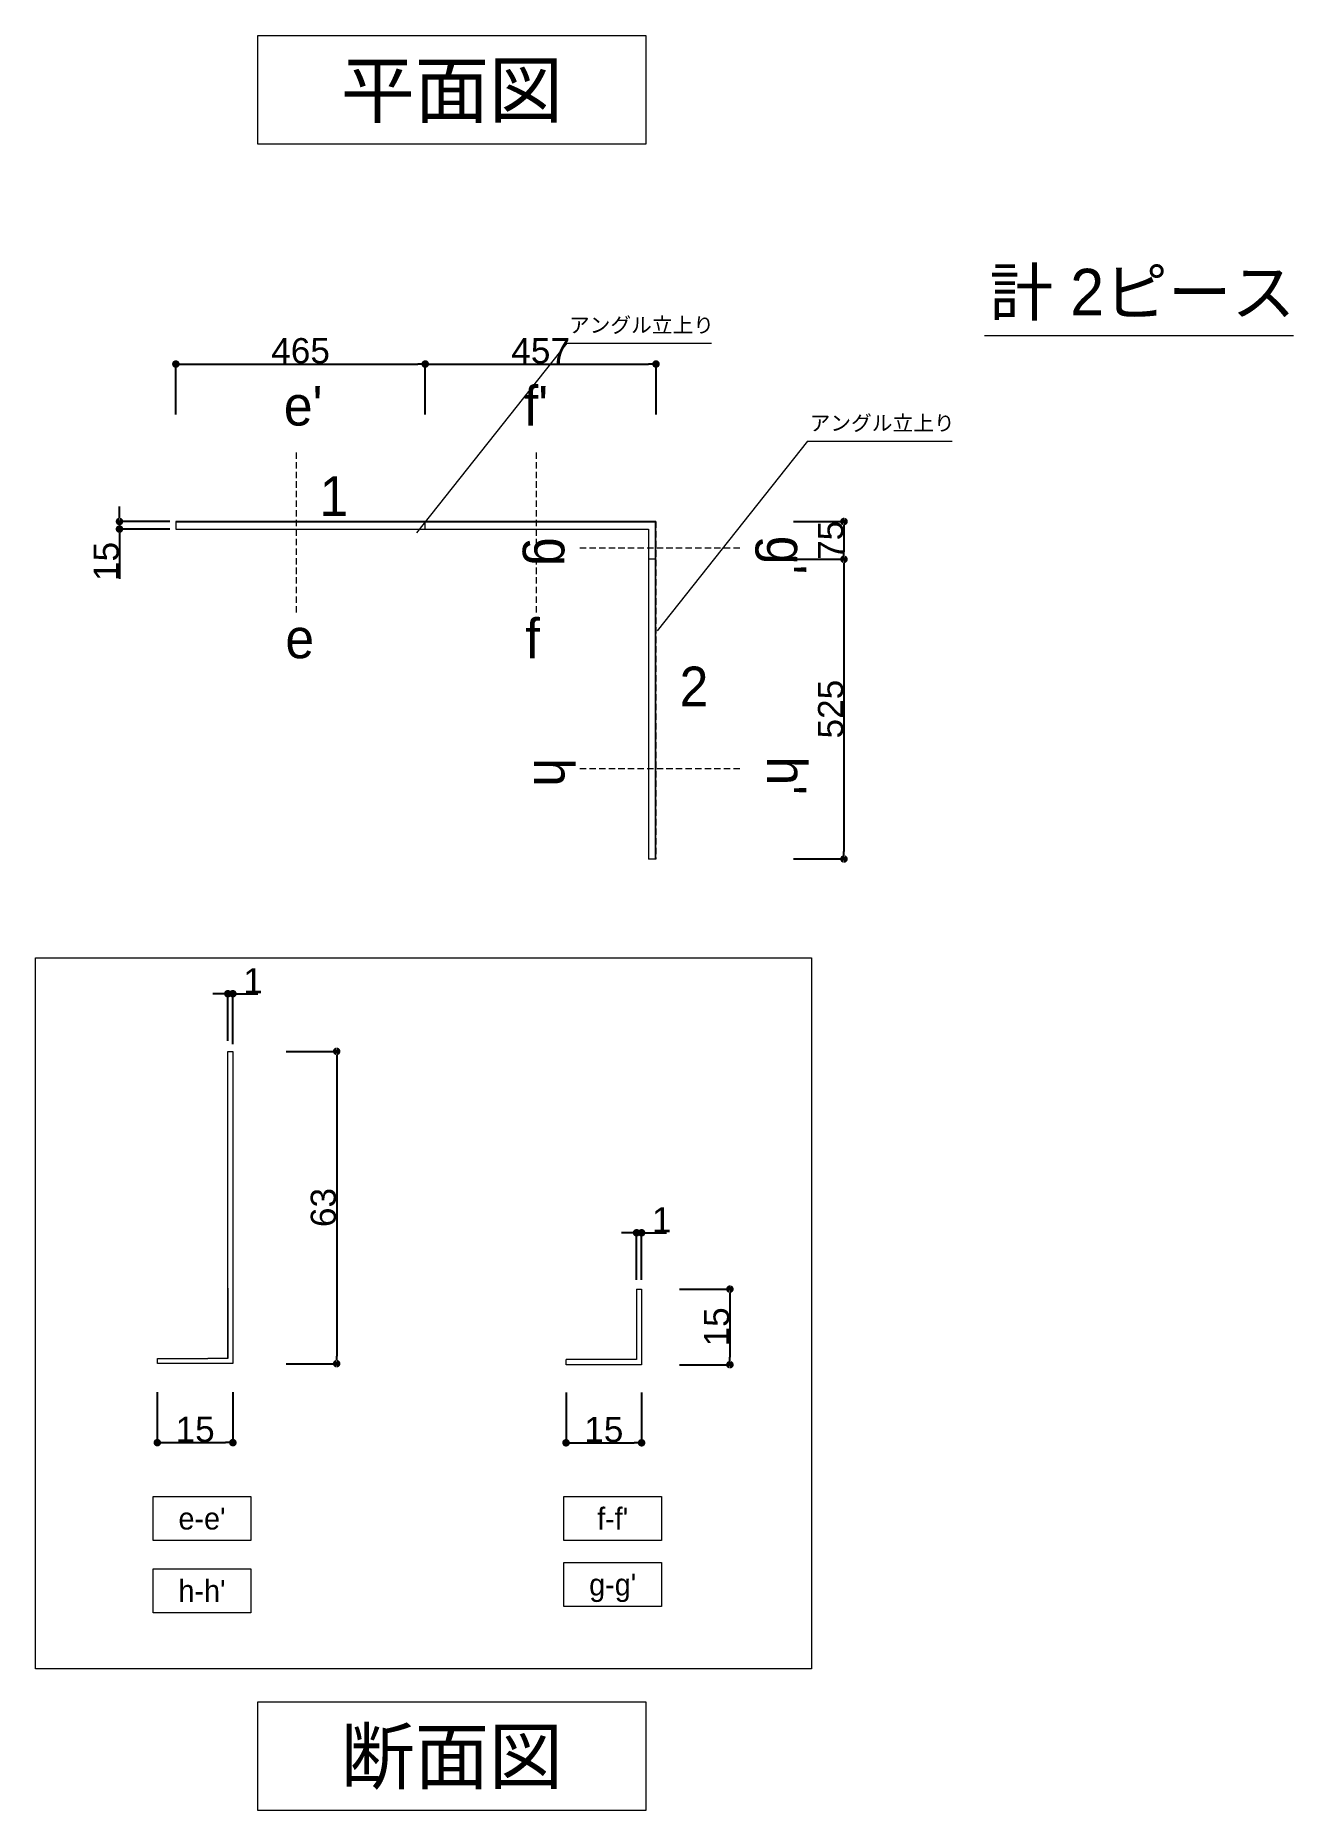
# Model space of a CAD drawing. Header units: millimetres. Extents: x 0 to 1313252738, y -131 to 560100888.
# Drawn here: x 1313127964 to 1313130461, y 560029956 to 560033480 of the extents above; entities that cross this region are included whole.
import ezdxf

# ---------------------------------------------------------------- set-up
doc = ezdxf.new("R2010")
doc.units = ezdxf.units.MM
doc.linetypes.add('DASHED', pattern=[19.05, 12.7, -6.35])
doc.layers.get('0').update_dxf_attribs({"lineweight": 0})
for name, color, linetype, lineweight in [('0001外周ライン', 7, 'Continuous', 9), ('TOS_M1', 7, 'Continuous', 9), ('家具', 7, 'Continuous', 0)]:
    doc.layers.add(name, color=color, linetype=linetype, lineweight=lineweight)
doc.styles.add('onnjuku', font='arial.ttf')
doc.dimstyles.new('onnjuku', dxfattribs={"dimtxt": 100, "dimasz": 30, "dimexe": 1.25, "dimexo": 0.625, "dimtad": 1, "dimdec": 0, "dimtxsty": 'onnjuku', "dimblk": 'DOT', "dimcen": 2.5, "dimadec": 0, "dimazin": 0, "dimtfac": 1, "dimtdec": 0, "dimtmove": 0, "dimatfit": 3, "dimfxl": 500, "dimfxlon": 1, "dimarcsym": 0})

msp = doc.modelspace()

# ---------------------------------------------------------------- texts
at = {"layer": '家具', "attachment_point": 5, "style": 'onnjuku', "bg_fill": 16, "box_fill_scale": 1.5, "bg_fill_color": 256, "bg_fill_transparency": 0}
for s, width, gutter_width, heights, insert, char_height in [('{\\fMS PGothic|b0|i0|c128|p50;平面図}', 662.80105, 539.349, [142.805], (1313128789.986, 560033366.184), 107.86978), ("{\\fMS PGothic|b0|i0|c128|p50;e-e'}", 150.23709, 218.056, [57.735], (1313128294.101, 560030535.486), 43.61126), ("{\\fMS PGothic|b0|i0|c128|p50;f-f'}", 150.23709, 218.056, [57.735], (1313129109.264, 560030535.637), 43.61126), ("{\\fMS PGothic|b0|i0|c128|p50;g-g'}", 150.23709, 218.056, [57.735], (1313129109.264, 560030398.092), 43.61126), ("{\\fMS PGothic|b0|i0|c128|p50;h-h'}", 150.23709, 218.056, [57.735], (1313128294.101, 560030392.073), 43.61126), ('{\\fMS PGothic|b0|i0|c128|p50;断面図}', 662.80105, 539.349, [142.805], (1313128789.986, 560030057.454), 107.86978)]:
    msp.add_mtext_dynamic_manual_height_columns(s, width=width, gutter_width=gutter_width, heights=heights, dxfattribs=dict(at, insert=insert, char_height=char_height))
at = {"layer": '家具', "color": 1, "attachment_point": 1, "style": 'onnjuku'}
for s, width, gutter_width, insert, char_height in [('{\\fMS PGothic|b0|i0|c128|p50;計 2ピース}', 655.16123, 463.532, (1313129857.105, 560033016.781), 92.70638), ('{\\fMS PGothic|b0|i0|c128|p50;アングル立上り}', 575.74842, 150.687, (1313129022.447, 560032920.183), 30.13733), ('{\\fMS PGothic|b0|i0|c128|p50;アングル立上り}', 575.74842, 150.687, (1313129500.164, 560032725.584), 30.13733), ('{\\fMS PGothic|b0|i0|c128|p50;1}', 159.1839, 392.758, (1313128527.362, 560032604.9), 78.55165), ('{\\fMS PGothic|b0|i0|c128|p50;2}', 159.1839, 392.758, (1313129242.008, 560032227.022), 78.55165)]:
    msp.add_mtext_dynamic_manual_height_columns(s, width=width, gutter_width=gutter_width, heights=[0], dxfattribs=dict(at, insert=insert, char_height=char_height))
at = {"layer": '家具', "char_height": 78.55165, "attachment_point": 1, "style": 'onnjuku'}
for s, insert in [("{\\fMS PGothic|b0|i0|c128|p50;e'}", (1313128456.461, 560032784.189)), ("{\\fMS PGothic|b0|i0|c128|p50;f'}", (1313128932.964, 560032784.189)), ('{\\fMS PGothic|b0|i0|c128|p50;f}', (1313128936.022, 560032322.189)), ('{\\fMS PGothic|b0|i0|c128|p50;e}', (1313128459.518, 560032322.189))]:
    msp.add_mtext_dynamic_manual_height_columns(s, width=159.1839, gutter_width=392.758, heights=[0], dxfattribs=dict(at, insert=insert))
at = {"layer": '家具', "char_height": 78.55165, "attachment_point": 1, "rotation": 270, "style": 'onnjuku'}
for s, insert in [('{\\fMS PGothic|b0|i0|c128|p50;g}', (1313129031.761, 560032483.57)), ("{\\fMS PGothic|b0|i0|c128|p50;g'}", (1313129493.761, 560032486.628)), ('{\\fMS PGothic|b0|i0|c128|p50;h}', (1313129031.761, 560032045.662)), ("{\\fMS PGothic|b0|i0|c128|p50;h'}", (1313129493.761, 560032048.719))]:
    msp.add_mtext_dynamic_manual_height_columns(s, width=159.1839, gutter_width=392.758, heights=[0], dxfattribs=dict(at, insert=insert))

# ---------------------------------------------------------------- blocks, each defined once
blk = doc.blocks.new('_Dot')
at = {"color": 0, "linetype": 'ByBlock', "lineweight": -2}
blk.add_line((-0.5, 0), (-1, 0), dxfattribs=at)
at = {"color": 0, "linetype": 'ByBlock', "const_width": 0.5}
blk.add_lwpolyline([(-0.25, 0, 1), (0.25, 0, 1)], format="xyb", close=True, dxfattribs=at)
blk = doc.blocks.new('*D791')
at = {"layer": 'Defpoints', "color": 0, "transparency": 16777216}
for p in [(1313128130.3, 560032500.1), (1313128242.2, 560032515.1), (1313128242.2, 560032500.1)]:
    blk.add_point(p, dxfattribs=at)
at = {"layer": 'TOS_M1', "color": 0, "lineweight": -2, "transparency": 16777216}
for p, q in [((1313128130.3, 560032530.1), (1313128130.3, 560032545.1)), ((1313128230.3, 560032515.1), (1313128129.1, 560032515.1)), ((1313128230.3, 560032500.1), (1313128129.1, 560032500.1)), ((1313128130.3, 560032515.1), (1313128130.3, 560032500.1)), ((1313128130.3, 560032485.1), (1313128130.3, 560032401.5))]:
    blk.add_line(p, q, dxfattribs=at)
at = {"layer": 'TOS_M1', "color": 0, "lineweight": -2, "transparency": 16777216, "xscale": 15, "yscale": 15, "zscale": 15}
for p, rotation in [((1313128130.3, 560032515.1), 270), ((1313128130.3, 560032500.1), 90)]:
    blk.add_blockref('_Dot', p, dxfattribs=dict(at, rotation=rotation))
at = {"layer": 'TOS_M1', "color": 0, "transparency": 16777216, "insert": (1313128104.2, 560032435.8), "char_height": 50, "attachment_point": 5, "rotation": 90, "style": 'onnjuku'}
blk.add_mtext('15', dxfattribs=at)
blk = doc.blocks.new('*D784')
at = {"layer": 'Defpoints', "color": 0, "transparency": 16777216}
for p in [(1313128205.4, 560030880.1), (1313128355.4, 560030880.1), (1313128355.4, 560030686.4)]:
    blk.add_point(p, dxfattribs=at)
at = {"layer": 'TOS_M1', "color": 0, "lineweight": -2, "transparency": 16777216}
for p, q in [((1313128205.4, 560030786.4), (1313128205.4, 560030685.1)), ((1313128355.4, 560030786.4), (1313128355.4, 560030685.1)), ((1313128220.4, 560030686.4), (1313128340.4, 560030686.4))]:
    blk.add_line(p, q, dxfattribs=at)
at = {"layer": 'TOS_M1', "color": 0, "lineweight": -2, "transparency": 16777216, "xscale": 15, "yscale": 15, "zscale": 15, "rotation": 180}
blk.add_blockref('_Dot', (1313128205.4, 560030686.4), dxfattribs=at)
at = {"layer": 'TOS_M1', "color": 0, "lineweight": -2, "transparency": 16777216, "xscale": 15, "yscale": 15, "zscale": 15}
blk.add_blockref('_Dot', (1313128355.4, 560030686.4), dxfattribs=at)
at = {"layer": 'TOS_M1', "color": 0, "transparency": 16777216, "insert": (1313128280.4, 560030712.5), "char_height": 50, "width": 107.892, "attachment_point": 5, "style": 'onnjuku'}
blk.add_mtext('15', dxfattribs=at)
blk = doc.blocks.new('*D785')
at = {"layer": 'Defpoints', "color": 0, "transparency": 16777216}
for p in [(1313128350.4, 560031463.2), (1313128355.4, 560030843.2), (1313128561.4, 560030843.2)]:
    blk.add_point(p, dxfattribs=at)
at = {"layer": 'TOS_M1', "color": 0, "lineweight": -2, "transparency": 16777216}
for p, q in [((1313128461.4, 560031463.2), (1313128562.7, 560031463.2)), ((1313128561.4, 560031448.2), (1313128561.4, 560030858.2)), ((1313128461.4, 560030843.2), (1313128562.7, 560030843.2))]:
    blk.add_line(p, q, dxfattribs=at)
at = {"layer": 'TOS_M1', "color": 0, "lineweight": -2, "transparency": 16777216, "xscale": 15, "yscale": 15, "zscale": 15}
for p, rotation in [((1313128561.4, 560031463.2), 90), ((1313128561.4, 560030843.2), 270)]:
    blk.add_blockref('_Dot', p, dxfattribs=dict(at, rotation=rotation))
at = {"layer": 'TOS_M1', "color": 0, "transparency": 16777216, "insert": (1313128535.2, 560031153.2), "char_height": 50, "width": 62.244, "attachment_point": 5, "rotation": 90, "style": 'onnjuku'}
blk.add_mtext('63', dxfattribs=at)
blk = doc.blocks.new('*D786')
at = {"layer": 'Defpoints', "color": 0, "transparency": 16777216}
for p in [(1313128355.4, 560031577.6), (1313128345.4, 560031483.5), (1313128355.4, 560031465.8)]:
    blk.add_point(p, dxfattribs=at)
at = {"layer": 'TOS_M1', "color": 0, "lineweight": -2, "transparency": 16777216}
for p, q in [((1313128330.4, 560031577.6), (1313128315.4, 560031577.6)), ((1313128345.4, 560031484.2), (1313128345.4, 560031578.8)), ((1313128345.4, 560031577.6), (1313128355.4, 560031577.6)), ((1313128355.4, 560031477.6), (1313128355.4, 560031578.8)), ((1313128370.4, 560031577.6), (1313128405.1, 560031577.6))]:
    blk.add_line(p, q, dxfattribs=at)
at = {"layer": 'TOS_M1', "color": 0, "lineweight": -2, "transparency": 16777216, "xscale": 15, "yscale": 15, "zscale": 15}
blk.add_blockref('_Dot', (1313128345.4, 560031577.6), dxfattribs=at)
at = {"layer": 'TOS_M1', "color": 0, "lineweight": -2, "transparency": 16777216, "xscale": 15, "yscale": 15, "zscale": 15, "rotation": 180}
blk.add_blockref('_Dot', (1313128355.4, 560031577.6), dxfattribs=at)
at = {"layer": 'TOS_M1', "color": 0, "transparency": 16777216, "insert": (1313128395.3, 560031603.3), "char_height": 50, "attachment_point": 5, "style": 'onnjuku'}
blk.add_mtext('1', dxfattribs=at)
blk = doc.blocks.new('*D792')
at = {"layer": 'Defpoints', "color": 0, "transparency": 16777216}
for p in [(1313128737.2, 560032827.7), (1313128242.2, 560032515.1), (1313128737.2, 560032515.1)]:
    blk.add_point(p, dxfattribs=at)
at = {"layer": 'TOS_M1', "color": 0, "lineweight": -2, "transparency": 16777216}
for p, q in [((1313128242.2, 560032727.7), (1313128242.2, 560032829)), ((1313128257.2, 560032827.7), (1313128722.2, 560032827.7)), ((1313128737.2, 560032727.7), (1313128737.2, 560032829))]:
    blk.add_line(p, q, dxfattribs=at)
at = {"layer": 'TOS_M1', "color": 0, "lineweight": -2, "transparency": 16777216, "xscale": 15, "yscale": 15, "zscale": 15, "rotation": 180}
blk.add_blockref('_Dot', (1313128242.2, 560032827.7), dxfattribs=at)
at = {"layer": 'TOS_M1', "color": 0, "lineweight": -2, "transparency": 16777216, "xscale": 15, "yscale": 15, "zscale": 15}
blk.add_blockref('_Dot', (1313128737.2, 560032827.7), dxfattribs=at)
at = {"layer": 'TOS_M1', "color": 0, "transparency": 16777216, "insert": (1313128489.7, 560032853.9), "char_height": 50, "width": 111.368, "attachment_point": 5, "style": 'onnjuku'}
blk.add_mtext('465', dxfattribs=at)
blk = doc.blocks.new('*D793')
at = {"layer": 'Defpoints', "color": 0, "transparency": 16777216}
for p in [(1313129195.2, 560032827.7), (1313128737.2, 560032500.1), (1313129195.2, 560032500.1)]:
    blk.add_point(p, dxfattribs=at)
at = {"layer": 'TOS_M1', "color": 0, "lineweight": -2, "transparency": 16777216}
for p, q in [((1313128737.2, 560032727.7), (1313128737.2, 560032829)), ((1313128752.2, 560032827.7), (1313129180.2, 560032827.7)), ((1313129195.2, 560032727.7), (1313129195.2, 560032829))]:
    blk.add_line(p, q, dxfattribs=at)
at = {"layer": 'TOS_M1', "color": 0, "lineweight": -2, "transparency": 16777216, "xscale": 15, "yscale": 15, "zscale": 15, "rotation": 180}
blk.add_blockref('_Dot', (1313128737.2, 560032827.7), dxfattribs=at)
at = {"layer": 'TOS_M1', "color": 0, "lineweight": -2, "transparency": 16777216, "xscale": 15, "yscale": 15, "zscale": 15}
blk.add_blockref('_Dot', (1313129195.2, 560032827.7), dxfattribs=at)
at = {"layer": 'TOS_M1', "color": 0, "transparency": 16777216, "insert": (1313128966.2, 560032853.8), "char_height": 50, "width": 112.585, "attachment_point": 5, "style": 'onnjuku'}
blk.add_mtext('457', dxfattribs=at)
blk = doc.blocks.new('*D794')
at = {"layer": 'Defpoints', "color": 0, "transparency": 16777216}
for p in [(1313129194.2, 560032440.1), (1313129195.2, 560031845.1), (1313129568.3, 560031845.1)]:
    blk.add_point(p, dxfattribs=at)
at = {"layer": 'TOS_M1', "color": 0, "lineweight": -2, "transparency": 16777216}
for p, q in [((1313129468.3, 560032440.1), (1313129569.5, 560032440.1)), ((1313129568.3, 560032425.1), (1313129568.3, 560031860.1)), ((1313129468.3, 560031845.1), (1313129569.5, 560031845.1))]:
    blk.add_line(p, q, dxfattribs=at)
at = {"layer": 'TOS_M1', "color": 0, "lineweight": -2, "transparency": 16777216, "xscale": 15, "yscale": 15, "zscale": 15}
for p, rotation in [((1313129568.3, 560032440.1), 90), ((1313129568.3, 560031845.1), 270)]:
    blk.add_blockref('_Dot', p, dxfattribs=dict(at, rotation=rotation))
at = {"layer": 'TOS_M1', "color": 0, "transparency": 16777216, "insert": (1313129542.1, 560032142.6), "char_height": 50, "attachment_point": 5, "rotation": 90, "style": 'onnjuku'}
blk.add_mtext('525', dxfattribs=at)
blk = doc.blocks.new('*D787')
at = {"layer": 'Defpoints', "color": 0, "transparency": 16777216}
for p in [(1313129386.4, 560032515.1), (1313129385.4, 560032440.1), (1313129568.3, 560032440.1)]:
    blk.add_point(p, dxfattribs=at)
at = {"layer": 'TOS_M1', "color": 0, "lineweight": -2, "transparency": 16777216}
for p, q in [((1313129468.3, 560032515.1), (1313129569.5, 560032515.1)), ((1313129568.3, 560032500.1), (1313129568.3, 560032455.1)), ((1313129468.3, 560032440.1), (1313129569.5, 560032440.1))]:
    blk.add_line(p, q, dxfattribs=at)
at = {"layer": 'TOS_M1', "color": 0, "lineweight": -2, "transparency": 16777216, "xscale": 15, "yscale": 15, "zscale": 15}
for p, rotation in [((1313129568.3, 560032515.1), 90), ((1313129568.3, 560032440.1), 270)]:
    blk.add_blockref('_Dot', p, dxfattribs=dict(at, rotation=rotation))
at = {"layer": 'TOS_M1', "color": 0, "transparency": 16777216, "insert": (1313129542.2, 560032477.6), "char_height": 50, "attachment_point": 5, "rotation": 90, "style": 'onnjuku'}
blk.add_mtext('75', dxfattribs=at)
blk = doc.blocks.new('*D788')
at = {"layer": 'Defpoints', "color": 0, "transparency": 16777216}
for p in [(1313129016.6, 560030879.8), (1313129166.6, 560030879.8), (1313129166.6, 560030686.1)]:
    blk.add_point(p, dxfattribs=at)
at = {"layer": 'TOS_M1', "color": 0, "lineweight": -2, "transparency": 16777216}
for p, q in [((1313129016.6, 560030786.1), (1313129016.6, 560030684.8)), ((1313129166.6, 560030786.1), (1313129166.6, 560030684.8)), ((1313129031.6, 560030686.1), (1313129151.6, 560030686.1))]:
    blk.add_line(p, q, dxfattribs=at)
at = {"layer": 'TOS_M1', "color": 0, "lineweight": -2, "transparency": 16777216, "xscale": 15, "yscale": 15, "zscale": 15, "rotation": 180}
blk.add_blockref('_Dot', (1313129016.6, 560030686.1), dxfattribs=at)
at = {"layer": 'TOS_M1', "color": 0, "lineweight": -2, "transparency": 16777216, "xscale": 15, "yscale": 15, "zscale": 15}
blk.add_blockref('_Dot', (1313129166.6, 560030686.1), dxfattribs=at)
at = {"layer": 'TOS_M1', "color": 0, "transparency": 16777216, "insert": (1313129091.6, 560030712.2), "char_height": 50, "width": 107.892, "attachment_point": 5, "style": 'onnjuku'}
blk.add_mtext('15', dxfattribs=at)
blk = doc.blocks.new('*D789')
at = {"layer": 'Defpoints', "color": 0, "transparency": 16777216}
for p in [(1313129136, 560030991.2), (1313129136, 560030841.2), (1313129341.9, 560030841.2)]:
    blk.add_point(p, dxfattribs=at)
at = {"layer": 'TOS_M1', "color": 0, "lineweight": -2, "transparency": 16777216}
for p, q in [((1313129241.9, 560030991.2), (1313129343.2, 560030991.2)), ((1313129341.9, 560030976.2), (1313129341.9, 560030856.2)), ((1313129241.9, 560030841.2), (1313129343.2, 560030841.2))]:
    blk.add_line(p, q, dxfattribs=at)
at = {"layer": 'TOS_M1', "color": 0, "lineweight": -2, "transparency": 16777216, "xscale": 15, "yscale": 15, "zscale": 15}
for p, rotation in [((1313129341.9, 560030991.2), 90), ((1313129341.9, 560030841.2), 270)]:
    blk.add_blockref('_Dot', p, dxfattribs=dict(at, rotation=rotation))
at = {"layer": 'TOS_M1', "color": 0, "transparency": 16777216, "insert": (1313129315.8, 560030916.2), "char_height": 50, "attachment_point": 5, "rotation": 90, "style": 'onnjuku'}
blk.add_mtext('15', dxfattribs=at)
blk = doc.blocks.new('*D790')
at = {"layer": 'Defpoints', "color": 0, "transparency": 16777216}
for p in [(1313129166.6, 560031103), (1313129156.6, 560031008.9), (1313129166.6, 560031008.9)]:
    blk.add_point(p, dxfattribs=at)
at = {"layer": 'TOS_M1', "color": 0, "lineweight": -2, "transparency": 16777216}
for p, q in [((1313129141.6, 560031103), (1313129126.6, 560031103)), ((1313129156.6, 560031009.5), (1313129156.6, 560031104.2)), ((1313129156.6, 560031103), (1313129166.6, 560031103)), ((1313129166.6, 560031009.5), (1313129166.6, 560031104.2)), ((1313129181.6, 560031103), (1313129216.3, 560031103))]:
    blk.add_line(p, q, dxfattribs=at)
at = {"layer": 'TOS_M1', "color": 0, "lineweight": -2, "transparency": 16777216, "xscale": 15, "yscale": 15, "zscale": 15}
blk.add_blockref('_Dot', (1313129156.6, 560031103), dxfattribs=at)
at = {"layer": 'TOS_M1', "color": 0, "lineweight": -2, "transparency": 16777216, "xscale": 15, "yscale": 15, "zscale": 15, "rotation": 180}
blk.add_blockref('_Dot', (1313129166.6, 560031103), dxfattribs=at)
at = {"layer": 'TOS_M1', "color": 0, "transparency": 16777216, "insert": (1313129206.5, 560031128.7), "char_height": 50, "attachment_point": 5, "style": 'onnjuku'}
blk.add_mtext('1', dxfattribs=at)

# ---------------------------------------------------------------- dimensions: what is measured, and where the dimension line sits
at = {"layer": 'TOS_M1'}
for base, p1, p2, text, picture, middle in [((1313128737.154, 560032827.747), (1313128242.154, 560032515.083), (1313128737.154, 560032515.083), '465', '*D792', (1313128489.654, 560032853.9)), ((1313129195.154, 560032827.747), (1313128737.154, 560032500.083), (1313129195.154, 560032500.083), '457', '*D793', (1313128966.154, 560032853.798)), ((1313128355.428, 560031577.581), (1313128345.428, 560031483.527), (1313128355.428, 560031465.803), '1', '*D786', (1313128395.262, 560031603.309)), ((1313129166.642, 560031102.978), (1313129156.642, 560031008.924), (1313129166.642, 560031008.924), '1', '*D790', (1313129206.476, 560031128.705)), ((1313128355.428, 560030686.394), (1313128205.428, 560030880.126), (1313128355.428, 560030880.126), '15', '*D784', (1313128280.428, 560030712.548)), ((1313129166.642, 560030686.093), (1313129016.642, 560030879.825), (1313129166.642, 560030879.825), '15', '*D788', (1313129091.642, 560030712.246))]:
    dim = msp.add_linear_dim(base=base, p1=p1, p2=p2, text=text, dimstyle='onnjuku', override={"dimtxt": 50, "dimasz": 15, "dimfxl": 100}, dxfattribs=at)
    dim.commit()
    dim.dimension.update_dxf_attribs({"geometry": picture, "text_midpoint": middle})
for base, p1, p2, picture, middle in [((1313128130.325, 560032500.083), (1313128242.154, 560032515.083), (1313128242.154, 560032500.083), '*D791', (1313128104.171, 560032435.813)), ((1313129568.285, 560032440.083), (1313129386.427, 560032515.083), (1313129385.427, 560032440.083), '*D787', (1313129542.233, 560032477.583))]:
    dim = msp.add_linear_dim(base=base, p1=p1, p2=p2, angle=90, dimstyle='onnjuku', override={"dimtxt": 50, "dimasz": 15, "dimfxl": 100}, dxfattribs=at)
    dim.commit()
    dim.dimension.update_dxf_attribs({"geometry": picture, "text_midpoint": middle})
for base, p1, p2, text, picture, middle in [((1313129568.285, 560031845.083), (1313129194.154, 560032440.083), (1313129195.154, 560031845.083), '525', '*D794', (1313129542.131, 560032142.583)), ((1313128561.41, 560030843.217), (1313128350.428, 560031463.217), (1313128355.428, 560030843.217), '63', '*D785', (1313128535.239, 560031153.217)), ((1313129341.941, 560030841.199), (1313129135.959, 560030991.199), (1313129135.959, 560030841.199), '15', '*D789', (1313129315.787, 560030916.199))]:
    dim = msp.add_linear_dim(base=base, p1=p1, p2=p2, angle=90, text=text, dimstyle='onnjuku', override={"dimtxt": 50, "dimasz": 15, "dimfxl": 100}, dxfattribs=at)
    dim.commit()
    dim.dimension.update_dxf_attribs({"geometry": picture, "text_midpoint": middle})

# ---------------------------------------------------------------- linework, layer by layer
at = {"layer": '0001外周ライン', "linetype": 'DASHED'}
for p, q in [((1313128481.055, 560032652.074), (1313128481.055, 560032331.958)), ((1313128957.559, 560032652.074), (1313128957.559, 560032331.958)), ((1313129361.646, 560032462.033), (1313129041.53, 560032462.033)), ((1313129361.646, 560032024.124), (1313129041.53, 560032024.124))]:
    msp.add_line(p, q, dxfattribs=at)
at = {"layer": '0001外周ライン'}
for p, q in [((1313128737.154, 560032515.083), (1313128242.154, 560032515.083)), ((1313128242.154, 560032515.083), (1313128242.154, 560032500.083)), ((1313128737.154, 560032514.083), (1313128242.154, 560032514.083)), ((1313128242.154, 560032500.083), (1313129180.154, 560032500.083)), ((1313129195.154, 560032515.083), (1313128737.154, 560032515.083)), ((1313128737.154, 560032500.083), (1313128737.154, 560032515.083)), ((1313129194.154, 560032514.083), (1313128737.154, 560032514.083)), ((1313129195.154, 560032515.083), (1313129180.154, 560032515.083)), ((1313129180.154, 560032500.083), (1313129180.154, 560031845.083)), ((1313129194.154, 560032440.083), (1313129194.154, 560032514.083)), ((1313129195.154, 560032440.083), (1313129195.154, 560032515.083)), ((1313129195.154, 560032440.083), (1313129180.154, 560032440.083)), ((1313129194.154, 560031845.083), (1313129194.154, 560032440.083)), ((1313129195.154, 560031845.083), (1313129195.154, 560032440.083)), ((1313129195.154, 560031845.083), (1313129180.154, 560031845.083)), ((1313128345.428, 560030853.217), (1313128345.428, 560031463.217)), ((1313128345.428, 560031463.217), (1313128355.428, 560031463.217)), ((1313128355.428, 560031463.217), (1313128355.428, 560030993.217)), ((1313128345.428, 560030993.217), (1313128345.428, 560030853.217)), ((1313128355.428, 560030993.217), (1313128355.428, 560030843.217)), ((1313129156.642, 560030991.199), (1313129156.642, 560030851.199)), ((1313129156.642, 560030991.199), (1313129166.642, 560030991.199)), ((1313129166.642, 560030991.199), (1313129166.642, 560030841.199)), ((1313128205.428, 560030843.217), (1313128205.428, 560030853.217)), ((1313128205.428, 560030853.217), (1313128305.428, 560030853.217)), ((1313128355.428, 560030843.217), (1313128205.428, 560030843.217)), ((1313128345.428, 560030853.217), (1313128305.428, 560030853.217)), ((1313128355.428, 560030843.217), (1313128305.428, 560030843.217)), ((1313128355.428, 560030843.217), (1313128305.428, 560030843.217)), ((1313129156.642, 560030851.199), (1313129016.642, 560030851.199)), ((1313129016.642, 560030841.199), (1313129016.642, 560030851.199)), ((1313129166.642, 560030841.199), (1313129016.642, 560030841.199)), ((1313129166.642, 560030841.199), (1313129016.642, 560030841.199))]:
    msp.add_line(p, q, dxfattribs=at)
at = {"layer": '0001外周ライン', "color": 1, "linetype": 'DASHED', "lineweight": 13}
for p, q in [((1313128242.154, 560032515.083), (1313129195.154, 560032515.083)), ((1313129195.154, 560032515.083), (1313129195.154, 560031845.083))]:
    msp.add_line(p, q, dxfattribs=at)
at = {"layer": '0001外周ライン'}
msp.add_lwpolyline([(1313129503.853, 560030237.492), (1313127963.613, 560030237.492), (1313127963.613, 560031648.754), (1313129503.853, 560031648.754)], close=True, dxfattribs=at)
at = {"layer": '家具', "color": 1}
for p, q in [((1313129847.492, 560032884.405), (1313130460.52, 560032884.405)), ((1313129018.298, 560032869.115), (1313128719.792, 560032492.349)), ((1313129018.298, 560032869.115), (1313129305.606, 560032869.115)), ((1313129496.015, 560032674.516), (1313129197.509, 560032297.75)), ((1313129496.015, 560032674.516), (1313129783.323, 560032674.516))]:
    msp.add_line(p, q, dxfattribs=at)

msp.set_redraw_order([(e.dxf.handle, doc.entitydb.next_handle()) for e in msp.query("TEXT MTEXT ATTDEF DIMENSION ARC_DIMENSION")])  # texts and dimensions are drawn at this point

doc.saveas('drawing.dxf')
